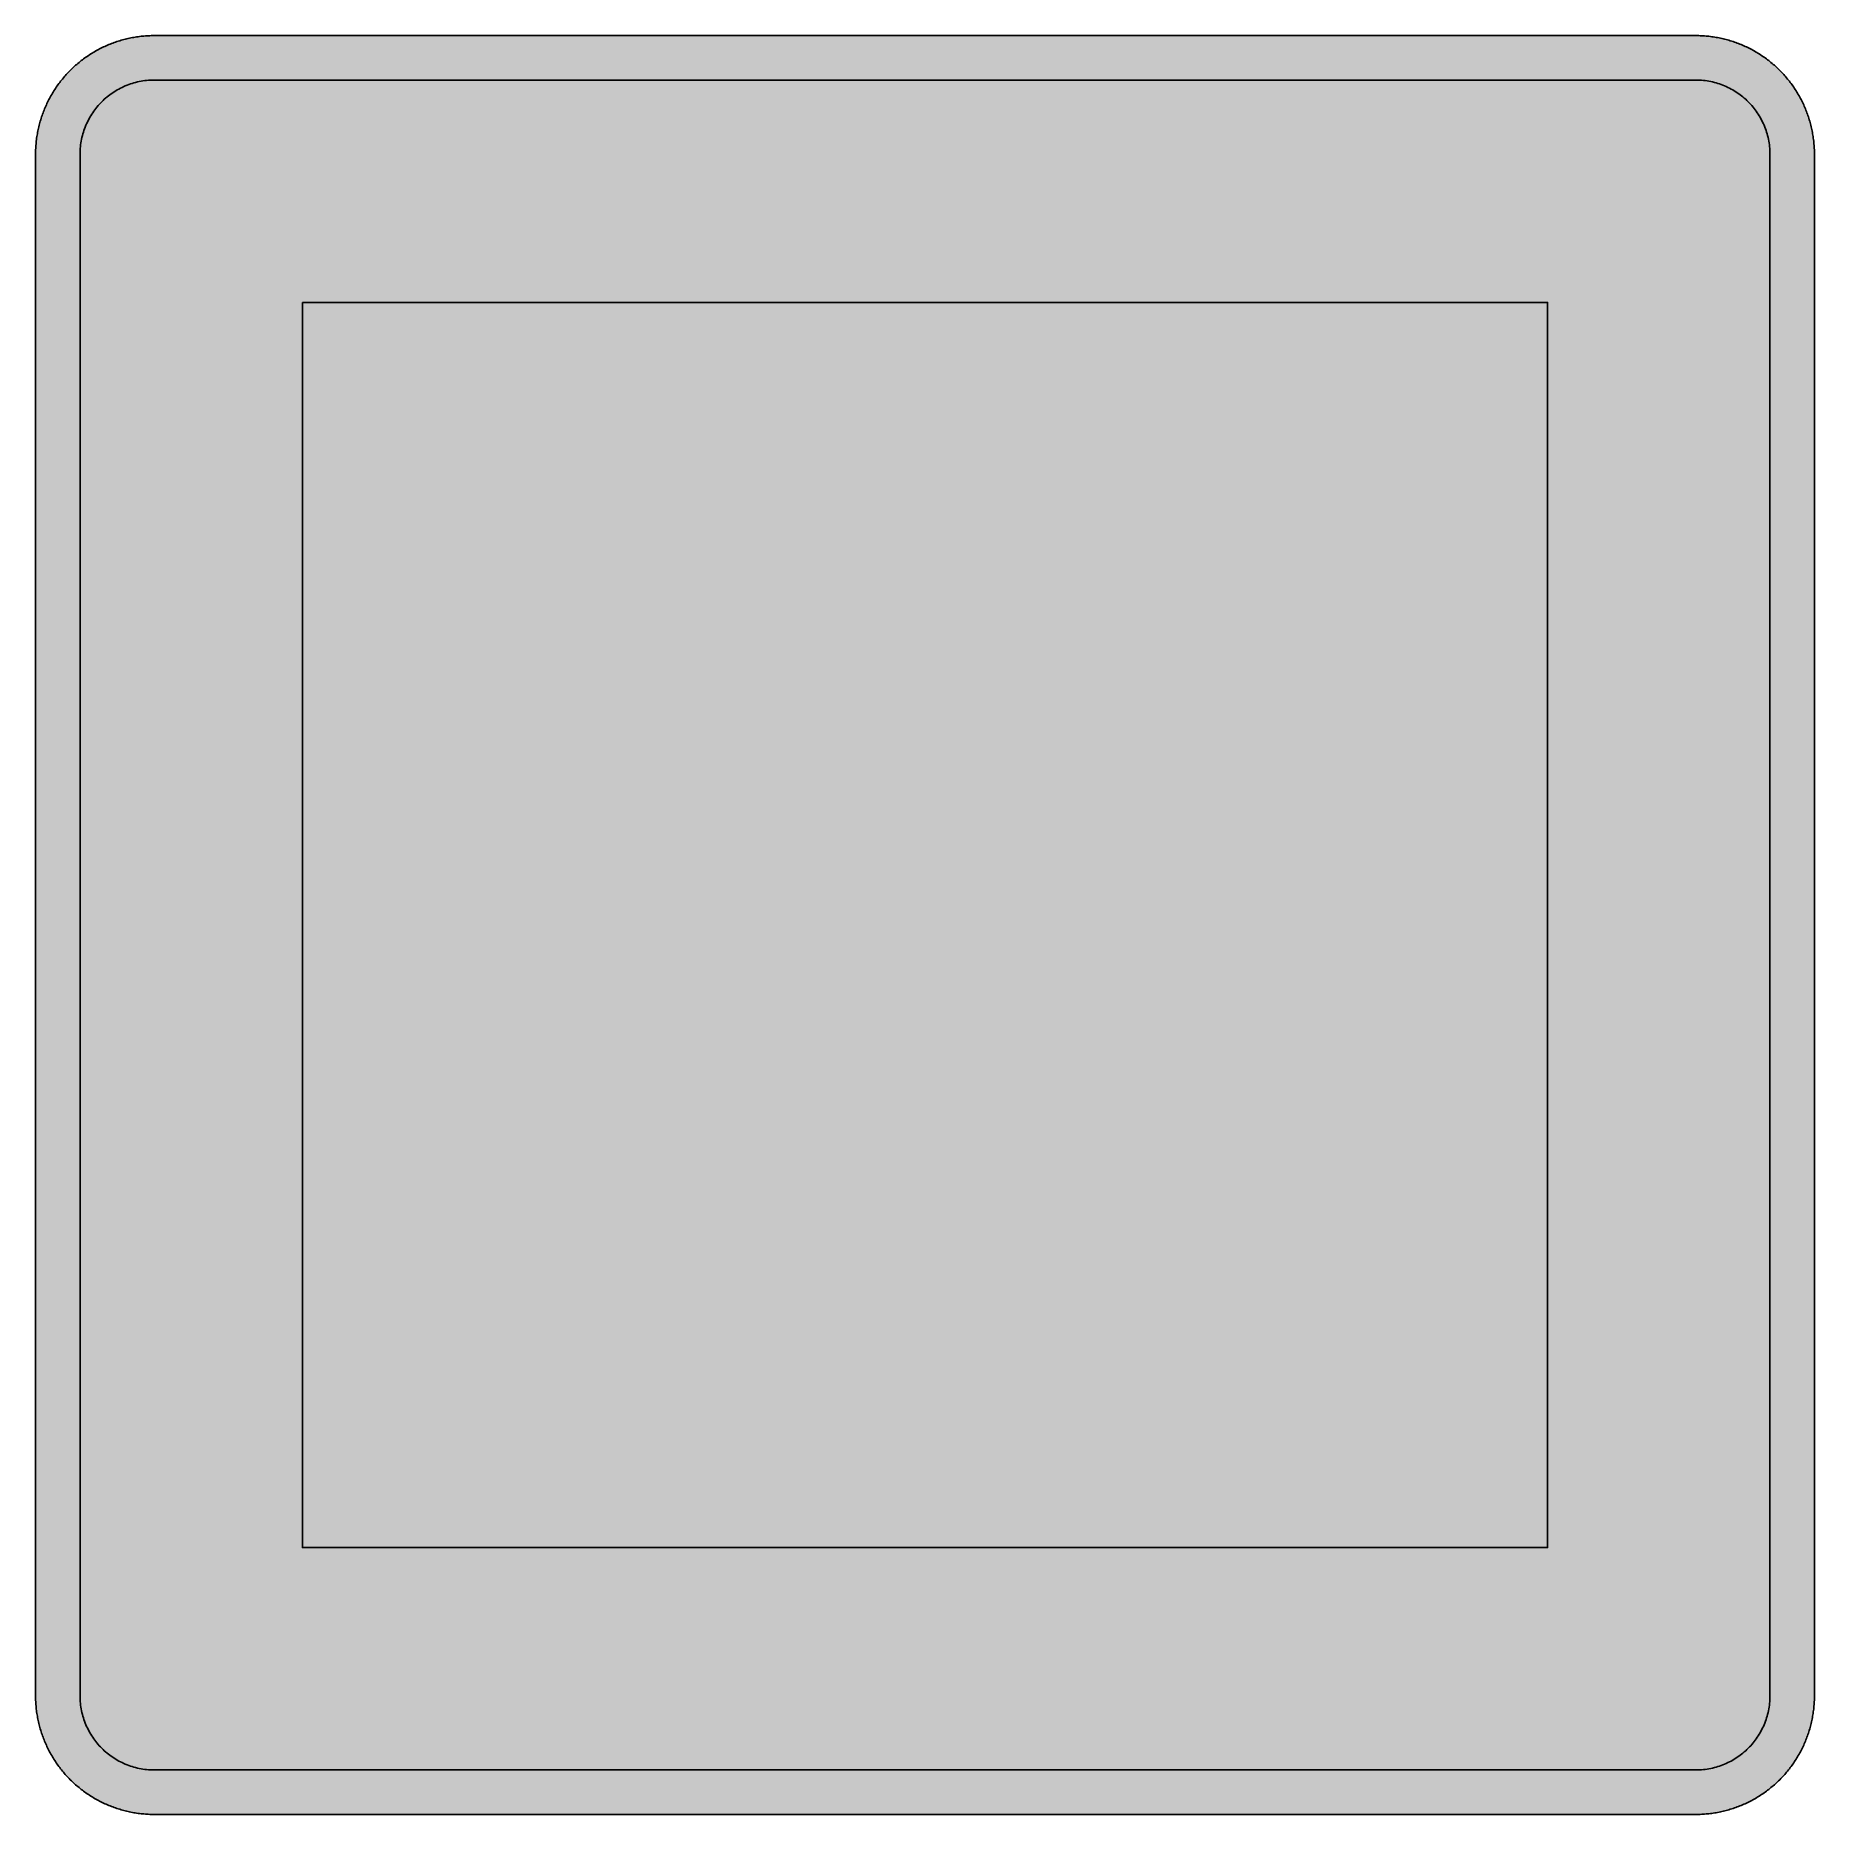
# Model space of a CAD drawing. Header units: millimetres. Extents: x 0 to 212, y 0 to 212.
import ezdxf

# ---------------------------------------------------------------- set-up
doc = ezdxf.new("R2010")
doc.units = ezdxf.units.MM

msp = doc.modelspace()

# ---------------------------------------------------------------- hatches: boundary and pattern name
for color, points in [(254, [(14.1633, 0.0536), (13.9878, 0.0533), (13.8125, 0.0559), (13.6373, 0.061), (13.462, 0.0686), (13.2893, 0.0787), (13.114, 0.0914), (12.9413, 0.1041), (12.7686, 0.1219), (12.5959, 0.1397), (12.4231, 0.16), (12.2504, 0.1829), (12.0777, 0.2057), (11.9075, 0.2337), (11.7373, 0.2616), (11.5672, 0.2921), (11.397, 0.3251), (11.2268, 0.3607), (11.0592, 0.3988), (10.8915, 0.4369), (10.7239, 0.4775), (10.5562, 0.5207), (10.3886, 0.5664), (10.2235, 0.6121), (10.0584, 0.6629), (9.8933, 0.7137), (9.7307, 0.7671), (9.5682, 0.8204), (9.4056, 0.8788), (9.2431, 0.9373), (9.083, 0.9982), (8.923, 1.0617), (8.763, 1.1252), (8.6055, 1.1938), (8.4455, 1.2624), (8.2906, 1.331), (8.1331, 1.4046), (7.9781, 1.4783), (7.8232, 1.5545), (7.6708, 1.6332), (7.5184, 1.7145), (7.366, 1.7958), (7.2161, 1.8796), (7.0663, 1.966), (6.919, 2.0523), (6.7716, 2.1438), (6.6243, 2.2352), (6.4795, 2.3266), (6.3348, 2.4232), (6.19, 2.5197), (6.0477, 2.6187), (5.908, 2.7178), (5.7683, 2.8194), (5.6286, 2.9235), (5.4915, 3.0302), (5.3543, 3.1369), (5.2197, 3.2461), (5.0851, 3.3579), (4.953, 3.4722), (4.8209, 3.5865), (4.6914, 3.7033), (4.5644, 3.8202), (4.4348, 3.9395), (4.3104, 4.0615), (4.1859, 4.1859), (4.0615, 4.3104), (3.9395, 4.4348), (3.8202, 4.5618), (3.7033, 4.6914), (3.5865, 4.8209), (3.4722, 4.953), (3.3579, 5.0851), (3.2487, 5.2197), (3.1369, 5.3543), (3.0302, 5.4915), (2.9235, 5.6286), (2.8194, 5.7683), (2.7178, 5.908), (2.6187, 6.0477), (2.5197, 6.19), (2.4232, 6.3348), (2.3266, 6.477), (2.2352, 6.6243), (2.1438, 6.7691), (2.0523, 6.9164), (1.966, 7.0663), (1.8796, 7.2161), (1.7958, 7.366), (1.7145, 7.5184), (1.6332, 7.6708), (1.5545, 7.8232), (1.4783, 7.9781), (1.4046, 8.1331), (1.331, 8.2906), (1.2598, 8.4455), (1.1913, 8.603), (1.1252, 8.763), (1.0592, 8.923), (0.9982, 9.083), (0.9373, 9.2431), (0.8763, 9.4056), (0.8204, 9.5682), (0.7645, 9.7307), (0.7112, 9.8933), (0.6604, 10.0584), (0.6121, 10.2235), (0.5639, 10.3911), (0.5207, 10.5562), (0.4775, 10.7239), (0.4343, 10.8915), (0.3962, 11.0592), (0.3607, 11.2268), (0.3251, 11.397), (0.2921, 11.5672), (0.2616, 11.7373), (0.2311, 11.9075), (0.2057, 12.0802), (0.1803, 12.2504), (0.1575, 12.4231), (0.1372, 12.5959), (0.1194, 12.7686), (0.1041, 12.9413), (0.0889, 13.1166), (0.0787, 13.2893), (0.0686, 13.4645), (0.061, 13.6373), (0.0559, 13.8125), (0.0508, 13.9878), (0.0508, 14.163), (0.0522, 197.6092), (0.0508, 197.7822), (0.0559, 197.9574), (0.061, 198.1327), (0.0686, 198.308), (0.0787, 198.4807), (0.0889, 198.6559), (0.1041, 198.8287), (0.1194, 199.0014), (0.1372, 199.1741), (0.1575, 199.3468), (0.1803, 199.5195), (0.2057, 199.6923), (0.2311, 199.8624), (0.2616, 200.0326), (0.2921, 200.2028), (0.3251, 200.373), (0.3607, 200.5432), (0.3962, 200.7108), (0.4343, 200.8784), (0.4775, 201.0461), (0.5207, 201.2137), (0.5639, 201.3814), (0.6121, 201.5465), (0.6604, 201.7116), (0.7112, 201.8767), (0.7645, 202.0392), (0.8204, 202.2018), (0.8763, 202.3643), (0.9373, 202.5269), (0.9982, 202.6869), (1.0592, 202.8469), (1.1252, 203.007), (1.1913, 203.1644), (1.2598, 203.3245), (1.331, 203.4794), (1.4046, 203.6369), (1.4783, 203.7918), (1.5545, 203.9468), (1.6332, 204.0992), (1.7145, 204.2516), (1.7958, 204.404), (1.8796, 204.5538), (1.966, 204.7037), (2.0523, 204.851), (2.1438, 204.9983), (2.2352, 205.1456), (2.3266, 205.2904), (2.4232, 205.4352), (2.5197, 205.58), (2.6187, 205.7222), (2.7178, 205.8619), (2.8194, 206.0016), (2.9235, 206.1413), (3.0302, 206.2785), (3.1369, 206.4156), (3.2487, 206.5503), (3.3579, 206.6849), (3.4722, 206.817), (3.5865, 206.949), (3.7033, 207.0786), (3.8202, 207.2056), (3.9395, 207.3351), (4.0615, 207.4596), (4.1859, 207.584), (4.3104, 207.7085), (4.4348, 207.8304), (4.5644, 207.9498), (4.6914, 208.0666), (4.8209, 208.1835), (4.953, 208.2978), (5.0851, 208.4121), (5.2197, 208.5213), (5.3543, 208.6331), (5.4915, 208.7397), (5.6286, 208.8464), (5.7683, 208.9506), (5.908, 209.0522), (6.0477, 209.1512), (6.19, 209.2503), (6.3348, 209.3468), (6.4795, 209.4433), (6.6243, 209.5348), (6.7716, 209.6262), (6.919, 209.7176), (7.0663, 209.804), (7.2161, 209.8904), (7.366, 209.9742), (7.5184, 210.0555), (7.6708, 210.1367), (7.8232, 210.2155), (7.9781, 210.2917), (8.1331, 210.3653), (8.2906, 210.439), (8.4455, 210.5101), (8.6055, 210.5787), (8.763, 210.6447), (8.923, 210.7108), (9.083, 210.7717), (9.2431, 210.8327), (9.4056, 210.8937), (9.5682, 210.9495), (9.7307, 211.0054), (9.8933, 211.0588), (10.0584, 211.1096), (10.2235, 211.1578), (10.3886, 211.2061), (10.5562, 211.2493), (10.7239, 211.2924), (10.8915, 211.3356), (11.0592, 211.3737), (11.2268, 211.4093), (11.397, 211.4448), (11.5672, 211.4779), (11.7373, 211.5083), (11.9075, 211.5388), (12.0777, 211.5642), (12.2504, 211.5896), (12.4231, 211.6125), (12.5959, 211.6328), (12.7686, 211.6506), (12.9413, 211.6658), (13.114, 211.6811), (13.2893, 211.6912), (13.462, 211.7014), (13.6373, 211.709), (13.8125, 211.7141), (13.9878, 211.7192), (14.163, 211.7192), (197.6078, 211.7203), (197.7822, 211.7192), (197.9574, 211.7141), (198.1327, 211.709), (198.3054, 211.7014), (198.4807, 211.6912), (198.6534, 211.6811), (198.8287, 211.6658), (199.0014, 211.6506), (199.1741, 211.6328), (199.3468, 211.6125), (199.5195, 211.5896), (199.6897, 211.5642), (199.8624, 211.5388), (200.0326, 211.5083), (200.2028, 211.4779), (200.373, 211.4448), (200.5432, 211.4093), (200.7108, 211.3737), (200.8784, 211.3356), (201.0461, 211.2924), (201.2137, 211.2493), (201.3788, 211.2061), (201.5465, 211.1578), (201.7116, 211.1096), (201.8767, 211.0588), (202.0392, 211.0054), (202.2018, 210.9495), (202.3643, 210.8937), (202.5269, 210.8327), (202.6869, 210.7717), (202.8469, 210.7108), (203.007, 210.6447), (203.167, 210.5787), (203.3245, 210.5101), (203.4794, 210.439), (203.6369, 210.3653), (203.7918, 210.2917), (203.9468, 210.2155), (204.0992, 210.1367), (204.2516, 210.0555), (204.404, 209.9742), (204.5538, 209.8904), (204.7037, 209.804), (204.8535, 209.7176), (205.0009, 209.6262), (205.1456, 209.5348), (205.293, 209.4433), (205.4352, 209.3468), (205.58, 209.2503), (205.7222, 209.1512), (205.8619, 209.0522), (206.0016, 208.9506), (206.1413, 208.8464), (206.2785, 208.7397), (206.4156, 208.6331), (206.5503, 208.5213), (206.6849, 208.4121), (206.817, 208.2978), (206.949, 208.1835), (207.0786, 208.0666), (207.2081, 207.9498), (207.3351, 207.8304), (207.4596, 207.7085), (207.584, 207.584), (207.7085, 207.4596), (207.8304, 207.3351), (207.9498, 207.2056), (208.0666, 207.0786), (208.1835, 206.949), (208.2978, 206.817), (208.4121, 206.6849), (208.5238, 206.5503), (208.6331, 206.4156), (208.7397, 206.2785), (208.8464, 206.1413), (208.9506, 206.0016), (209.0522, 205.8619), (209.1512, 205.7222), (209.2503, 205.58), (209.3468, 205.4352), (209.4433, 205.2904), (209.5348, 205.1456), (209.6262, 204.9983), (209.7176, 204.851), (209.804, 204.7037), (209.8904, 204.5538), (209.9742, 204.404), (210.0555, 204.2516), (210.1367, 204.0992), (210.2155, 203.9468), (210.2917, 203.7918), (210.3653, 203.6369), (210.439, 203.4794), (210.5076, 203.3245), (210.5762, 203.1644), (210.6447, 203.007), (210.7082, 202.8469), (210.7717, 202.6869), (210.8327, 202.5269), (210.8911, 202.3643), (210.9495, 202.2018), (211.0029, 202.0392), (211.0562, 201.8767), (211.107, 201.7116), (211.1578, 201.5465), (211.2035, 201.3814), (211.2493, 201.2137), (211.2924, 201.0461), (211.3331, 200.8784), (211.3712, 200.7108), (211.4093, 200.5432), (211.4448, 200.373), (211.4779, 200.2028), (211.5083, 200.0326), (211.5363, 199.8624), (211.5642, 199.6923), (211.5871, 199.5195), (211.6099, 199.3468), (211.6303, 199.1741), (211.648, 199.0014), (211.6658, 198.8287), (211.6785, 198.6559), (211.6912, 198.4807), (211.7014, 198.308), (211.709, 198.1327), (211.7141, 197.9574), (211.7166, 197.7822), (211.7166, 197.6069), (211.7189, 14.1647), (211.7166, 13.9878), (211.7141, 13.8125), (211.709, 13.6373), (211.7014, 13.4645), (211.6912, 13.2893), (211.6785, 13.1166), (211.6658, 12.9413), (211.648, 12.7686), (211.6303, 12.5959), (211.6099, 12.4231), (211.5871, 12.2504), (211.5642, 12.0802), (211.5363, 11.9075), (211.5083, 11.7373), (211.4779, 11.5672), (211.4448, 11.397), (211.4093, 11.2268), (211.3712, 11.0592), (211.3331, 10.8915), (211.2924, 10.7239), (211.2493, 10.5562), (211.2035, 10.3911), (211.1578, 10.2235), (211.107, 10.0584), (211.0562, 9.8933), (211.0029, 9.7307), (210.9495, 9.5682), (210.8911, 9.4056), (210.8327, 9.2431), (210.7717, 9.083), (210.7082, 8.923), (210.6447, 8.763), (210.5762, 8.603), (210.5076, 8.4455), (210.439, 8.2906), (210.3653, 8.1331), (210.2917, 7.9781), (210.2155, 7.8232), (210.1367, 7.6708), (210.0555, 7.5184), (209.9742, 7.366), (209.8904, 7.2161), (209.804, 7.0663), (209.7176, 6.9164), (209.6262, 6.7691), (209.5348, 6.6243), (209.4433, 6.477), (209.3468, 6.3348), (209.2503, 6.19), (209.1512, 6.0477), (209.0522, 5.908), (208.9506, 5.7683), (208.8464, 5.6286), (208.7397, 5.4915), (208.6331, 5.3543), (208.5238, 5.2197), (208.4121, 5.0851), (208.2978, 4.953), (208.1835, 4.8209), (208.0666, 4.6914), (207.9498, 4.5618), (207.8304, 4.4348), (207.7085, 4.3104), (207.584, 4.1859), (207.4596, 4.0615), (207.3351, 3.9395), (207.2081, 3.8202), (207.0786, 3.7033), (206.949, 3.5865), (206.817, 3.4722), (206.6849, 3.3579), (206.5503, 3.2461), (206.4156, 3.1369), (206.2785, 3.0302), (206.1413, 2.9235), (206.0016, 2.8194), (205.8619, 2.7178), (205.7222, 2.6187), (205.58, 2.5197), (205.4352, 2.4232), (205.293, 2.3266), (205.1456, 2.2352), (205.0009, 2.1438), (204.8535, 2.0523), (204.7037, 1.966), (204.5538, 1.8796), (204.404, 1.7958), (204.2516, 1.7145), (204.0992, 1.6332), (203.9468, 1.5545), (203.7918, 1.4783), (203.6369, 1.4046), (203.4794, 1.331), (203.3245, 1.2624), (203.167, 1.1938), (203.007, 1.1252), (202.8469, 1.0617), (202.6869, 0.9982), (202.5269, 0.9373), (202.3643, 0.8788), (202.2018, 0.8204), (202.0392, 0.7671), (201.8767, 0.7137), (201.7116, 0.6629), (201.5465, 0.6121), (201.3788, 0.5664), (201.2137, 0.5207), (201.0461, 0.4775), (200.8784, 0.4369), (200.7108, 0.3988), (200.5432, 0.3607), (200.373, 0.3251), (200.2028, 0.2921), (200.0326, 0.2616), (199.8624, 0.2337), (199.6897, 0.2057), (199.5195, 0.1829), (199.3468, 0.16), (199.1741, 0.1397), (199.0014, 0.1219), (198.8287, 0.1041), (198.6534, 0.0914), (198.4807, 0.0787), (198.3054, 0.0686), (198.1327, 0.061), (197.9574, 0.0559), (197.7822, 0.0533), (197.6069, 0.0533)]), (144, [(14.1633, 5.3453), (13.9344, 5.3467), (13.7084, 5.3543), (13.4849, 5.3696), (13.2613, 5.3899), (13.0378, 5.4153), (12.8194, 5.4458), (12.6009, 5.4813), (12.385, 5.522), (12.1717, 5.5702), (11.9583, 5.621), (11.7475, 5.6794), (11.5392, 5.7404), (11.3335, 5.8064), (11.1303, 5.8801), (10.9296, 5.9563), (10.729, 6.0376), (10.5334, 6.1239), (10.3378, 6.2128), (10.1473, 6.3094), (9.9593, 6.4084), (9.7714, 6.5126), (9.5885, 6.6218), (9.4082, 6.7335), (9.2304, 6.8504), (9.0576, 6.9698), (8.8849, 7.0968), (8.7173, 7.2238), (8.5522, 7.3584), (8.3896, 7.4955), (8.2321, 7.6352), (8.0772, 7.78), (7.9273, 7.9273), (7.7775, 8.0772), (7.6352, 8.2321), (7.493, 8.3922), (7.3558, 8.5522), (7.2238, 8.7173), (7.0942, 8.8875), (6.9698, 9.0576), (6.8504, 9.2329), (6.7335, 9.4107), (6.6192, 9.591), (6.5126, 9.7739), (6.4084, 9.9593), (6.3068, 10.1473), (6.2128, 10.3403), (6.1214, 10.5334), (6.035, 10.7315), (5.9538, 10.9296), (5.8776, 11.1303), (5.8064, 11.3335), (5.7404, 11.5418), (5.6769, 11.75), (5.621, 11.9583), (5.5677, 12.1717), (5.522, 12.385), (5.4813, 12.6009), (5.4432, 12.8194), (5.4127, 13.0404), (5.3873, 13.2613), (5.3696, 13.4849), (5.3543, 13.7084), (5.3467, 13.937), (5.3416, 14.163), (5.3439, 197.6092), (5.3467, 197.8355), (5.3543, 198.0616), (5.3696, 198.2851), (5.3873, 198.5086), (5.4127, 198.7321), (5.4432, 198.9506), (5.4813, 199.169), (5.522, 199.3849), (5.5677, 199.5983), (5.621, 199.8116), (5.6769, 200.0225), (5.7404, 200.2307), (5.8064, 200.4365), (5.8776, 200.6397), (5.9538, 200.8403), (6.035, 201.041), (6.1214, 201.2366), (6.2128, 201.4322), (6.3068, 201.6227), (6.4084, 201.8106), (6.5126, 201.9986), (6.6192, 202.1815), (6.7335, 202.3618), (6.8504, 202.5396), (6.9698, 202.7123), (7.0942, 202.885), (7.2238, 203.0527), (7.3558, 203.2178), (7.493, 203.3803), (7.6352, 203.5378), (7.7775, 203.6928), (7.9273, 203.8426), (8.0772, 203.9925), (8.2321, 204.1347), (8.3896, 204.277), (8.5522, 204.4141), (8.7173, 204.5462), (8.8849, 204.6757), (9.0576, 204.8002), (9.2304, 204.9196), (9.4082, 205.0364), (9.5885, 205.1507), (9.7714, 205.2574), (9.9593, 205.3615), (10.1473, 205.4631), (10.3378, 205.5571), (10.5334, 205.6486), (10.729, 205.7349), (10.9296, 205.8162), (11.1303, 205.8924), (11.3335, 205.9635), (11.5392, 206.0296), (11.7475, 206.0931), (11.9583, 206.1489), (12.1717, 206.2023), (12.385, 206.248), (12.6009, 206.2886), (12.8194, 206.3267), (13.0378, 206.3572), (13.2613, 206.3826), (13.4849, 206.4004), (13.7084, 206.4156), (13.9344, 206.4233), (14.163, 206.4283), (197.6078, 206.4286), (197.833, 206.4233), (198.0616, 206.4156), (198.2851, 206.4004), (198.5086, 206.3826), (198.7296, 206.3572), (198.9506, 206.3267), (199.169, 206.2886), (199.3849, 206.248), (199.5983, 206.2023), (199.8116, 206.1489), (200.0199, 206.0931), (200.2282, 206.0296), (200.4365, 205.9635), (200.6397, 205.8924), (200.8403, 205.8162), (201.0385, 205.7349), (201.2366, 205.6486), (201.4296, 205.5571), (201.6227, 205.4631), (201.8106, 205.3615), (201.996, 205.2574), (202.1789, 205.1507), (202.3593, 205.0364), (202.5371, 204.9196), (202.7123, 204.8002), (202.8825, 204.6757), (203.0527, 204.5462), (203.2178, 204.4141), (203.3778, 204.277), (203.5378, 204.1347), (203.6928, 203.9925), (203.8426, 203.8426), (203.9899, 203.6928), (204.1347, 203.5378), (204.2744, 203.3803), (204.4116, 203.2178), (204.5462, 203.0527), (204.6732, 202.885), (204.8002, 202.7123), (204.9196, 202.5396), (205.0364, 202.3618), (205.1482, 202.1815), (205.2574, 201.9986), (205.3615, 201.8106), (205.4606, 201.6227), (205.5571, 201.4322), (205.646, 201.2366), (205.7324, 201.041), (205.8137, 200.8403), (205.8899, 200.6397), (205.9635, 200.4365), (206.0296, 200.2307), (206.0905, 200.0225), (206.1489, 199.8116), (206.1997, 199.5983), (206.248, 199.3849), (206.2886, 199.169), (206.3242, 198.9506), (206.3547, 198.7321), (206.3801, 198.5086), (206.4004, 198.2851), (206.4156, 198.0616), (206.4233, 197.8355), (206.4258, 197.6069), (206.4272, 14.1647), (206.4233, 13.937), (206.4156, 13.7084), (206.4004, 13.4849), (206.3801, 13.2613), (206.3547, 13.0404), (206.3242, 12.8194), (206.2886, 12.6009), (206.248, 12.385), (206.1997, 12.1717), (206.1489, 11.9583), (206.0905, 11.75), (206.0296, 11.5418), (205.9635, 11.3335), (205.8899, 11.1303), (205.8137, 10.9296), (205.7324, 10.7315), (205.646, 10.5334), (205.5571, 10.3403), (205.4606, 10.1473), (205.3615, 9.9593), (205.2574, 9.7739), (205.1482, 9.591), (205.0364, 9.4107), (204.9196, 9.2329), (204.8002, 9.0576), (204.6732, 8.8875), (204.5462, 8.7173), (204.4116, 8.5522), (204.2744, 8.3922), (204.1347, 8.2321), (203.9899, 8.0772), (203.8426, 7.9273), (203.6928, 7.78), (203.5378, 7.6352), (203.3778, 7.4955), (203.2178, 7.3584), (203.0527, 7.2238), (202.8825, 7.0968), (202.7123, 6.9698), (202.5371, 6.8504), (202.3593, 6.7335), (202.1789, 6.6218), (201.996, 6.5126), (201.8106, 6.4084), (201.6227, 6.3094), (201.4296, 6.2128), (201.2366, 6.1239), (201.0385, 6.0376), (200.8403, 5.9563), (200.6397, 5.8801), (200.4365, 5.8064), (200.2282, 5.7404), (200.0199, 5.6794), (199.8116, 5.621), (199.5983, 5.5702), (199.3849, 5.522), (199.169, 5.4813), (198.9506, 5.4458), (198.7296, 5.4153), (198.5086, 5.3899), (198.2851, 5.3696), (198.0616, 5.3543), (197.833, 5.3467), (197.6069, 5.3442)]), (254, [(31.8022, 179.9703), (179.9689, 179.9703), (179.9689, 31.8036), (31.8022, 31.8036)])]:
    msp.add_hatch(color=color).paths.add_polyline_path(points)
h = msp.add_hatch(color=59)
h.paths.add_polyline_path([(92.6564, 42.3869), (153.5105, 42.3869), (153.5105, 150.8661), (153.5074, 151.069), (153.4998, 151.2722), (153.4871, 151.4754), (153.4693, 151.6761), (153.4465, 151.8768), (153.4185, 152.0723), (153.3855, 152.2705), (153.3474, 152.4635), (153.3068, 152.6565), (153.2585, 152.8496), (153.2077, 153.0375), (153.1518, 153.2255), (153.0934, 153.4109), (153.0274, 153.5938), (152.9588, 153.7741), (152.8851, 153.9545), (152.8089, 154.1323), (152.7277, 154.305), (152.6413, 154.4777), (152.5524, 154.6479), (152.4584, 154.8155), (152.3594, 154.9806), (152.2603, 155.1432), (152.1536, 155.3032), (152.0444, 155.4607), (151.9326, 155.6131), (151.8158, 155.7655), (151.6964, 155.9128), (151.5745, 156.0601), (151.4475, 156.2024), (151.318, 156.3421), (151.1859, 156.4767), (151.0487, 156.6113), (150.909, 156.7409), (150.7668, 156.8679), (150.622, 156.9898), (150.4721, 157.1092), (150.3223, 157.226), (150.1673, 157.3378), (150.0099, 157.447), (149.8498, 157.5511), (149.6873, 157.6527), (149.5222, 157.7518), (149.3571, 157.8432), (149.1869, 157.9347), (149.0142, 158.0185), (148.8389, 158.1023), (148.6611, 158.1785), (148.4833, 158.2522), (148.3004, 158.3207), (148.1176, 158.3842), (147.9321, 158.4452), (147.7442, 158.5011), (147.5562, 158.5519), (147.3657, 158.6001), (147.1727, 158.6408), (146.9771, 158.6789), (146.7815, 158.7119), (146.5834, 158.7373), (146.3827, 158.7602), (146.1821, 158.7779), (145.9814, 158.7932), (145.7757, 158.8008), (145.5725, 158.8033), (100.5939, 158.8036), (100.3884, 158.8008), (100.1852, 158.7932), (99.982, 158.7779), (99.7814, 158.7602), (99.5807, 158.7373), (99.3851, 158.7119), (99.187, 158.6789), (98.994, 158.6408), (98.8009, 158.6001), (98.6079, 158.5519), (98.4199, 158.5011), (98.232, 158.4452), (98.0465, 158.3842), (97.8637, 158.3207), (97.6833, 158.2522), (97.503, 158.1785), (97.3252, 158.1023), (97.1525, 158.0185), (96.9797, 157.9347), (96.8096, 157.8432), (96.6419, 157.7518), (96.4768, 157.6527), (96.3143, 157.5511), (96.1542, 157.447), (95.9968, 157.3378), (95.8444, 157.226), (95.692, 157.1092), (95.5446, 156.9898), (95.3973, 156.8679), (95.2551, 156.7409), (95.1154, 156.6113), (94.9808, 156.4767), (94.8461, 156.3421), (94.7166, 156.2024), (94.5896, 156.0601), (94.4677, 155.9128), (94.3483, 155.7655), (94.2315, 155.6131), (94.1197, 155.4607), (94.0105, 155.3032), (93.9063, 155.1432), (93.8047, 154.9806), (93.7057, 154.8155), (93.6142, 154.6479), (93.5228, 154.4777), (93.439, 154.305), (93.3552, 154.1323), (93.279, 153.9545), (93.2053, 153.7741), (93.1367, 153.5938), (93.0732, 153.4109), (93.0123, 153.2255), (92.9564, 153.0375), (92.9056, 152.8496), (92.8573, 152.6565), (92.8167, 152.4635), (92.7786, 152.2705), (92.7456, 152.0723), (92.7202, 151.8768), (92.6973, 151.6761), (92.6795, 151.4754), (92.6643, 151.2722), (92.6567, 151.069), (92.6541, 150.8658), (92.6564, 112.5015), (74.1355, 112.5015), (74.1355, 130.1182), (74.2671, 130.1521), (74.3991, 130.1877), (74.5312, 130.2258), (74.6633, 130.2639), (74.7928, 130.3045), (74.9249, 130.3477), (75.0545, 130.3909), (75.184, 130.4341), (75.311, 130.4798), (75.4405, 130.5281), (75.5675, 130.5763), (75.6945, 130.6246), (75.8215, 130.6754), (75.9485, 130.7287), (76.073, 130.7821), (76.1975, 130.8354), (76.3219, 130.8913), (76.4438, 130.9497), (76.5683, 131.0081), (76.6902, 131.0665), (76.8121, 131.1275), (76.9315, 131.1885), (77.0534, 131.252), (77.1728, 131.318), (77.2897, 131.384), (77.409, 131.4501), (77.5259, 131.5187), (77.6427, 131.5872), (77.7596, 131.6584), (77.8739, 131.7295), (77.9882, 131.8031), (78.1025, 131.8768), (78.2142, 131.9505), (78.326, 132.0292), (78.4377, 132.1054), (78.5495, 132.1841), (78.6587, 132.2629), (78.7679, 132.3442), (78.8772, 132.428), (78.9838, 132.5093), (79.0905, 132.5931), (79.1947, 132.6794), (79.3013, 132.7658), (79.4029, 132.8547), (79.5071, 132.9411), (79.6087, 133.0325), (79.7103, 133.1239), (79.8119, 133.2154), (79.9109, 133.3068), (80.01, 133.4008), (80.1065, 133.4973), (80.203, 133.5938), (80.2996, 133.6904), (80.3935, 133.7869), (80.4875, 133.8885), (80.579, 133.9875), (80.6729, 134.0891), (80.7618, 134.1907), (80.8533, 134.2949), (80.9422, 134.399), (81.0285, 134.5032), (81.1149, 134.6098), (81.2013, 134.7165), (81.2876, 134.8257), (81.3689, 134.935), (81.4527, 135.0442), (81.534, 135.1559), (81.6127, 135.2677), (81.6915, 135.3795), (81.7702, 135.4912), (81.8464, 135.6055), (81.9201, 135.7198), (81.9937, 135.8341), (82.0674, 135.9484), (82.1385, 136.0653), (82.2096, 136.1821), (82.2782, 136.3015), (82.3443, 136.4183), (82.4128, 136.5377), (82.4763, 136.6571), (82.5398, 136.7765), (82.6033, 136.8984), (82.6643, 137.0178), (82.7253, 137.1397), (82.7837, 137.2641), (82.8396, 137.3861), (82.898, 137.5105), (82.9513, 137.635), (83.0047, 137.7594), (83.058, 137.8839), (83.1088, 138.0109), (83.1596, 138.1354), (83.2079, 138.2624), (83.2536, 138.3894), (83.2993, 138.5164), (83.345, 138.6459), (83.3882, 138.7729), (83.4288, 138.9024), (83.4695, 139.032), (83.5101, 139.1615), (83.5482, 139.2936), (83.5838, 139.4231), (83.6193, 139.5552), (83.6524, 139.6848), (83.6854, 139.8168), (83.7159, 139.9489), (83.7463, 140.081), (83.7743, 140.2156), (83.8022, 140.3477), (83.8276, 140.4823), (83.853, 140.6144), (83.8759, 140.749), (83.8987, 140.8836), (83.9191, 141.0183), (83.9368, 141.1529), (83.9546, 141.29), (83.9699, 141.4247), (83.9851, 141.5593), (83.9978, 141.6964), (84.0105, 141.8311), (84.0207, 141.9682), (84.0308, 142.1054), (84.0384, 142.2425), (84.0435, 142.3772), (84.0486, 142.5143), (84.0537, 142.6515), (84.0562, 142.7886), (84.0562, 142.9283), (84.0574, 154.1734), (80.0887, 154.1734), (80.0887, 166.7411), (80.0862, 166.8069), (80.0837, 166.8755), (80.0786, 166.944), (80.0735, 167.0101), (80.0659, 167.0761), (80.0557, 167.1422), (80.0456, 167.2082), (80.0329, 167.2717), (80.0202, 167.3377), (80.0049, 167.4012), (79.9871, 167.4647), (79.9694, 167.5257), (79.949, 167.5892), (79.9262, 167.6502), (79.9033, 167.7086), (79.8805, 167.7695), (79.8551, 167.828), (79.8271, 167.8864), (79.7992, 167.9448), (79.7687, 168.0007), (79.7382, 168.0566), (79.7052, 168.1124), (79.6696, 168.1658), (79.6366, 168.2191), (79.5985, 168.2699), (79.563, 168.3233), (79.5223, 168.3741), (79.4842, 168.4223), (79.4436, 168.4706), (79.4004, 168.5188), (79.3572, 168.5646), (79.314, 168.6103), (79.2683, 168.656), (79.2201, 168.6992), (79.1743, 168.7398), (79.1261, 168.7805), (79.0753, 168.8211), (79.0245, 168.8592), (78.9737, 168.8973), (78.9203, 168.9329), (78.867, 168.9684), (78.8137, 169.0014), (78.7578, 169.0345), (78.7044, 169.0649), (78.646, 169.0954), (78.5901, 169.1259), (78.5317, 169.1513), (78.4708, 169.1767), (78.4123, 169.2021), (78.3514, 169.225), (78.2904, 169.2478), (78.2295, 169.2656), (78.166, 169.2859), (78.1025, 169.3012), (78.039, 169.3189), (77.9755, 169.3316), (77.9094, 169.3443), (77.8459, 169.3545), (77.7799, 169.3647), (77.7113, 169.3723), (77.6453, 169.3774), (77.5767, 169.3824), (77.5106, 169.385), (77.4421, 169.385), (77.3735, 169.385), (77.3049, 169.3824), (77.2389, 169.3774), (77.1703, 169.3723), (77.1042, 169.3647), (77.0382, 169.3545), (76.9722, 169.3443), (76.9087, 169.3316), (76.8452, 169.3189), (76.7817, 169.3012), (76.7182, 169.2859), (76.6547, 169.2656), (76.5937, 169.2478), (76.5327, 169.225), (76.4718, 169.2021), (76.4108, 169.1767), (76.3524, 169.1513), (76.294, 169.1259), (76.2381, 169.0954), (76.1797, 169.0649), (76.1238, 169.0345), (76.0705, 169.0014), (76.0146, 168.9684), (75.9638, 168.9329), (75.9104, 168.8973), (75.8596, 168.8592), (75.8088, 168.8211), (75.758, 168.7805), (75.7098, 168.7398), (75.6641, 168.6992), (75.6158, 168.656), (75.5701, 168.6103), (75.5269, 168.5646), (75.4837, 168.5188), (75.4405, 168.4706), (75.3999, 168.4223), (75.3593, 168.3741), (75.3212, 168.3233), (75.2831, 168.2699), (75.2475, 168.2191), (75.2119, 168.1658), (75.1789, 168.1124), (75.1459, 168.0566), (75.1154, 168.0007), (75.0849, 167.9448), (75.057, 167.8864), (75.0291, 167.828), (75.0037, 167.7695), (74.9783, 167.7086), (74.9554, 167.6502), (74.9351, 167.5892), (74.9148, 167.5257), (74.897, 167.4647), (74.8792, 167.4012), (74.864, 167.3377), (74.8487, 167.2717), (74.836, 167.2082), (74.8259, 167.1422), (74.8182, 167.0761), (74.8106, 167.0101), (74.803, 166.944), (74.7979, 166.8755), (74.7954, 166.8069), (74.7954, 166.7408), (74.797, 154.1734), (66.8595, 154.1734), (66.8595, 166.7411), (66.8579, 166.8069), (66.8553, 166.8755), (66.8503, 166.944), (66.8452, 167.0101), (66.8376, 167.0761), (66.8274, 167.1422), (66.8172, 167.2082), (66.8045, 167.2717), (66.7893, 167.3377), (66.7741, 167.4012), (66.7588, 167.4647), (66.7385, 167.5257), (66.7182, 167.5892), (66.6979, 167.6502), (66.675, 167.7086), (66.6496, 167.7695), (66.6242, 167.828), (66.5963, 167.8864), (66.5683, 167.9448), (66.5378, 168.0007), (66.5074, 168.0566), (66.4743, 168.1124), (66.4413, 168.1658), (66.4058, 168.2191), (66.3702, 168.2699), (66.3321, 168.3233), (66.294, 168.3741), (66.2534, 168.4223), (66.2127, 168.4706), (66.1721, 168.5188), (66.1289, 168.5646), (66.0832, 168.6103), (66.0375, 168.656), (65.9917, 168.6992), (65.9435, 168.7398), (65.8952, 168.7805), (65.847, 168.8211), (65.7962, 168.8592), (65.7454, 168.8973), (65.692, 168.9329), (65.6387, 168.9684), (65.5853, 169.0014), (65.5295, 169.0345), (65.4736, 169.0649), (65.4177, 169.0954), (65.3593, 169.1259), (65.3009, 169.1513), (65.2424, 169.1767), (65.184, 169.2021), (65.1231, 169.225), (65.0621, 169.2478), (64.9986, 169.2656), (64.9376, 169.2859), (64.8741, 169.3012), (64.8106, 169.3189), (64.7471, 169.3316), (64.6811, 169.3443), (64.6151, 169.3545), (64.549, 169.3647), (64.483, 169.3723), (64.4169, 169.3774), (64.3484, 169.3824), (64.2798, 169.385), (64.2112, 169.385), (64.1452, 169.385), (64.0766, 169.3824), (64.008, 169.3774), (63.942, 169.3723), (63.8759, 169.3647), (63.8099, 169.3545), (63.7438, 169.3443), (63.6803, 169.3316), (63.6143, 169.3189), (63.5508, 169.3012), (63.4873, 169.2859), (63.4263, 169.2656), (63.3628, 169.2478), (63.3019, 169.225), (63.2435, 169.2021), (63.1825, 169.1767), (63.1241, 169.1513), (63.0657, 169.1259), (63.0072, 169.0954), (62.9514, 169.0649), (62.8955, 169.0345), (62.8396, 169.0014), (62.7863, 168.9684), (62.7329, 168.9329), (62.6821, 168.8973), (62.6288, 168.8592), (62.578, 168.8211), (62.5297, 168.7805), (62.4815, 168.7398), (62.4332, 168.6992), (62.3875, 168.656), (62.3418, 168.6103), (62.2986, 168.5646), (62.2554, 168.5188), (62.2122, 168.4706), (62.1716, 168.4223), (62.1309, 168.3741), (62.0928, 168.3233), (62.0547, 168.2699), (62.0192, 168.2191), (61.9836, 168.1658), (61.9506, 168.1124), (61.9176, 168.0566), (61.8871, 168.0007), (61.8566, 167.9448), (61.8287, 167.8864), (61.8007, 167.828), (61.7753, 167.7695), (61.7499, 167.7086), (61.7271, 167.6502), (61.7068, 167.5892), (61.6864, 167.5257), (61.6661, 167.4647), (61.6509, 167.4012), (61.6331, 167.3377), (61.6204, 167.2717), (61.6077, 167.2082), (61.5975, 167.1422), (61.5874, 167.0761), (61.5798, 167.0101), (61.5747, 166.944), (61.5696, 166.8755), (61.5671, 166.8069), (61.5671, 166.7408), (61.5678, 154.1734), (57.5991, 154.1734), (57.5991, 142.9286), (57.5996, 142.7886), (57.5996, 142.6515), (57.6047, 142.5143), (57.6097, 142.3772), (57.6148, 142.2425), (57.6224, 142.1054), (57.6326, 141.9682), (57.6428, 141.8311), (57.6555, 141.6964), (57.6682, 141.5593), (57.6834, 141.4247), (57.6986, 141.29), (57.7164, 141.1529), (57.7367, 141.0183), (57.7571, 140.8836), (57.7774, 140.749), (57.8002, 140.6144), (57.8256, 140.4823), (57.851, 140.3477), (57.879, 140.2156), (57.9069, 140.081), (57.9374, 139.9489), (57.9679, 139.8168), (58.0009, 139.6848), (58.0365, 139.5552), (58.0695, 139.4231), (58.1076, 139.2936), (58.1457, 139.1615), (58.1838, 139.032), (58.2244, 138.9024), (58.2676, 138.7729), (58.3108, 138.6459), (58.354, 138.5164), (58.3997, 138.3894), (58.4479, 138.2624), (58.4962, 138.1354), (58.547, 138.0109), (58.5978, 137.8839), (58.6486, 137.7594), (58.7045, 137.635), (58.7578, 137.5105), (58.8137, 137.3861), (58.8721, 137.2641), (58.9305, 137.1397), (58.9915, 137.0178), (59.0525, 136.8984), (59.116, 136.7765), (59.1795, 136.6571), (59.243, 136.5377), (59.309, 136.4183), (59.3776, 136.3015), (59.4462, 136.1821), (59.5173, 136.0653), (59.5884, 135.9484), (59.6595, 135.8341), (59.7357, 135.7198), (59.8094, 135.6055), (59.8856, 135.4912), (59.9643, 135.3795), (60.0431, 135.2677), (60.1218, 135.1559), (60.2031, 135.0442), (60.2869, 134.935), (60.3682, 134.8257), (60.4545, 134.7165), (60.5409, 134.6098), (60.6273, 134.5032), (60.7136, 134.399), (60.8025, 134.2949), (60.894, 134.1907), (60.9829, 134.0891), (61.0768, 133.9875), (61.1683, 133.8885), (61.2623, 133.7869), (61.3562, 133.6904), (61.4528, 133.5938), (61.5493, 133.4973), (61.6458, 133.4008), (61.7449, 133.3068), (61.8439, 133.2154), (61.9455, 133.1239), (62.0471, 133.0325), (62.1487, 132.9411), (62.2529, 132.8547), (62.3545, 132.7658), (62.4611, 132.6794), (62.5653, 132.5931), (62.672, 132.5093), (62.7786, 132.428), (62.8879, 132.3442), (62.9971, 132.2629), (63.1063, 132.1841), (63.2181, 132.1054), (63.3273, 132.0292), (63.4416, 131.9505), (63.5533, 131.8768), (63.6676, 131.8031), (63.7819, 131.7295), (63.8962, 131.6584), (64.0131, 131.5872), (64.1299, 131.5187), (64.2468, 131.4501), (64.3636, 131.384), (64.483, 131.318), (64.6024, 131.252), (64.7217, 131.1885), (64.8437, 131.1275), (64.9656, 131.0665), (65.0875, 131.0081), (65.2094, 130.9497), (65.3339, 130.8913), (65.4583, 130.8354), (65.5828, 130.7821), (65.7073, 130.7287), (65.8343, 130.6754), (65.9587, 130.6246), (66.0857, 130.5763), (66.2153, 130.5281), (66.3423, 130.4798), (66.4718, 130.4341), (66.6013, 130.3909), (66.7309, 130.3477), (66.8604, 130.3045), (66.9925, 130.2639), (67.122, 130.2258), (67.2541, 130.1877), (67.3862, 130.1521), (67.5208, 130.1166), (67.521, 112.5015), (67.2719, 112.4991), (67.0281, 112.4941), (66.7817, 112.4864), (66.5353, 112.4763), (66.2915, 112.461), (66.0451, 112.4458), (65.8012, 112.4255), (65.5574, 112.4026), (65.3161, 112.3772), (65.0723, 112.3493), (64.831, 112.3163), (64.5897, 112.2832), (64.3484, 112.2451), (64.1096, 112.2045), (63.8683, 112.1613), (63.6295, 112.1156), (63.3933, 112.0673), (63.1546, 112.014), (62.9183, 111.9581), (62.6821, 111.9022), (62.4484, 111.8413), (62.2148, 111.7778), (61.9811, 111.7117), (61.7499, 111.6432), (61.5188, 111.5695), (61.2877, 111.4958), (61.0591, 111.4171), (60.8305, 111.3384), (60.6019, 111.2545), (60.3758, 111.1682), (60.1497, 111.0793), (59.9262, 110.9904), (59.7027, 110.8964), (59.4817, 110.7973), (59.2607, 110.6983), (59.0423, 110.5967), (58.8239, 110.4925), (58.6054, 110.3859), (58.3895, 110.2741), (58.1762, 110.1623), (57.9628, 110.0455), (57.752, 109.9287), (57.5412, 109.8067), (57.3329, 109.6848), (57.1246, 109.5578), (56.9189, 109.4308), (56.7131, 109.2987), (56.5125, 109.1667), (56.3093, 109.0295), (56.1086, 108.8898), (55.9105, 108.7501), (55.7149, 108.6053), (55.5193, 108.4605), (55.3263, 108.3107), (55.1332, 108.1583), (54.9453, 108.0059), (54.7573, 107.8484), (54.5694, 107.6909), (54.3839, 107.5284), (54.2011, 107.3658), (54.0207, 107.2007), (53.8404, 107.0305), (53.6651, 106.8603), (53.4899, 106.6876), (53.3146, 106.5124), (53.1444, 106.3346), (52.9768, 106.1568), (52.8091, 105.9739), (52.6466, 105.791), (52.4866, 105.6056), (52.3265, 105.4202), (52.1716, 105.2322), (52.0167, 105.0417), (51.8668, 104.8512), (51.7169, 104.6556), (51.5696, 104.4626), (51.4274, 104.2645), (51.2851, 104.0663), (51.148, 103.8657), (51.0108, 103.665), (50.8762, 103.4618), (50.7467, 103.2586), (50.6171, 103.0503), (50.4927, 102.8446), (50.3682, 102.6338), (50.2488, 102.4255), (50.1294, 102.2121), (50.0151, 101.9988), (49.9008, 101.7854), (49.7916, 101.5695), (49.6849, 101.3536), (49.5783, 101.1352), (49.4767, 100.9142), (49.3776, 100.6958), (49.2811, 100.4722), (49.1871, 100.2487), (49.0957, 100.0252), (49.0068, 99.7991), (48.9204, 99.5731), (48.8391, 99.347), (48.7578, 99.1184), (48.6816, 98.8898), (48.6054, 98.6587), (48.5343, 98.4275), (48.4657, 98.1939), (48.3997, 97.9627), (48.3362, 97.729), (48.2752, 97.4928), (48.2168, 97.2566), (48.1609, 97.0204), (48.1101, 96.7842), (48.0619, 96.5454), (48.0136, 96.3066), (47.9704, 96.0679), (47.9298, 95.8266), (47.8942, 95.5878), (47.8587, 95.3465), (47.8282, 95.1027), (47.7977, 94.8614), (47.7723, 94.6175), (47.7495, 94.3737), (47.7317, 94.1299), (47.7139, 93.886), (47.7012, 93.6396), (47.6885, 93.3958), (47.6809, 93.1494), (47.6783, 92.903), (47.6758, 92.6567), (47.6772, 55.6161), (47.6758, 55.4507), (47.6809, 55.2856), (47.686, 55.1231), (47.691, 54.958), (47.7012, 54.7954), (47.7114, 54.6329), (47.7266, 54.4703), (47.7418, 54.3077), (47.7571, 54.1452), (47.7774, 53.9826), (47.7977, 53.8226), (47.8206, 53.66), (47.846, 53.5), (47.8739, 53.34), (47.9019, 53.18), (47.9323, 53.0225), (47.9654, 52.8625), (48.0009, 52.705), (48.0365, 52.5475), (48.0746, 52.39), (48.1152, 52.2326), (48.1584, 52.0776), (48.2016, 51.9227), (48.2473, 51.7677), (48.2956, 51.6128), (48.3464, 51.4604), (48.3972, 51.3055), (48.4505, 51.1531), (48.5064, 51.0032), (48.5648, 50.8508), (48.6232, 50.7009), (48.6842, 50.5511), (48.7451, 50.4038), (48.8112, 50.2564), (48.8772, 50.1091), (48.9458, 49.9618), (49.0144, 49.817), (49.0855, 49.6722), (49.1592, 49.5275), (49.2354, 49.3852), (49.3116, 49.243), (49.3903, 49.1007), (49.4716, 48.961), (49.5529, 48.8213), (49.6367, 48.6842), (49.723, 48.547), (49.8094, 48.4099), (49.8983, 48.2752), (49.9897, 48.1406), (50.0837, 48.006), (50.1777, 47.8739), (50.2717, 47.7444), (50.3707, 47.6123), (50.4698, 47.4853), (50.5689, 47.3558), (50.673, 47.2288), (50.7771, 47.1043), (50.8813, 46.9798), (50.9905, 46.8579), (51.0997, 46.7335), (51.2089, 46.6141), (51.3207, 46.4947), (51.435, 46.3753), (51.5518, 46.2585), (51.6687, 46.1442), (51.7855, 46.0299), (51.9049, 45.9181), (52.0268, 45.8064), (52.1487, 45.6971), (52.2707, 45.5905), (52.3951, 45.4838), (52.5221, 45.3796), (52.6491, 45.278), (52.7761, 45.1764), (52.9057, 45.0774), (53.0352, 44.9809), (53.1647, 44.8843), (53.2994, 44.7904), (53.4314, 44.6989), (53.5661, 44.6075), (53.7007, 44.5186), (53.8378, 44.4322), (53.975, 44.3459), (54.1122, 44.262), (54.2519, 44.1808), (54.3916, 44.0995), (54.5338, 44.0207), (54.676, 43.9445), (54.8183, 43.8683), (54.9631, 43.7947), (55.1078, 43.7236), (55.2526, 43.6524), (55.3999, 43.5864), (55.5473, 43.5204), (55.6946, 43.4543), (55.8419, 43.3934), (55.9918, 43.3324), (56.1416, 43.2714), (56.294, 43.2156), (56.4439, 43.1597), (56.5963, 43.1063), (56.7487, 43.0555), (56.9036, 43.0047), (57.0586, 42.9565), (57.2135, 42.9108), (57.3684, 42.8676), (57.5234, 42.8244), (57.6809, 42.7838), (57.8383, 42.7457), (57.9958, 42.7101), (58.1533, 42.6745), (58.3133, 42.6415), (58.4708, 42.611), (58.6308, 42.5831), (58.7908, 42.5552), (58.9509, 42.5298), (59.1134, 42.5069), (59.2734, 42.4866), (59.436, 42.4663), (59.5986, 42.451), (59.7611, 42.4358), (59.9237, 42.4231), (60.0862, 42.4104), (60.2488, 42.4028), (60.4139, 42.3951), (60.5765, 42.3901), (60.7416, 42.3875), (60.9041, 42.385), (61.0692, 42.3875), (61.2343, 42.3901), (61.3969, 42.3951), (61.562, 42.4028), (61.7245, 42.4104), (61.8871, 42.4231), (62.0497, 42.4358), (62.2122, 42.451), (62.3748, 42.4663), (62.5373, 42.4866), (62.6974, 42.5069), (62.8599, 42.5298), (63.0199, 42.5552), (63.18, 42.5831), (63.34, 42.611), (63.4975, 42.6415), (63.6575, 42.6745), (63.815, 42.7101), (63.9724, 42.7457), (64.1299, 42.7838), (64.2874, 42.8244), (64.4423, 42.8676), (64.5973, 42.9108), (64.7522, 42.9565), (64.9072, 43.0047), (65.0596, 43.0555), (65.2145, 43.1063), (65.3669, 43.1597), (65.5168, 43.2156), (65.6692, 43.2714), (65.819, 43.3324), (65.9689, 43.3934), (66.1162, 43.4543), (66.2635, 43.5204), (66.4108, 43.5864), (66.5582, 43.6524), (66.7029, 43.7236), (66.8477, 43.7947), (66.9925, 43.8683), (67.1347, 43.9445), (67.277, 44.0207), (67.4192, 44.0995), (67.5589, 44.1808), (67.6986, 44.262), (67.8358, 44.3459), (67.9729, 44.4322), (68.1101, 44.5186), (68.2447, 44.6075), (68.3793, 44.6989), (68.514, 44.7904), (68.646, 44.8843), (68.7756, 44.9809), (68.9077, 45.0774), (69.0347, 45.1764), (69.1642, 45.278), (69.2912, 45.3796), (69.4157, 45.4838), (69.5401, 45.5905), (69.662, 45.6971), (69.7865, 45.8064), (69.9059, 45.9181), (70.0253, 46.0299), (70.1446, 46.1442), (70.2615, 46.2585), (70.3758, 46.3753), (70.4901, 46.4947), (70.6018, 46.6141), (70.7136, 46.7335), (70.8228, 46.8579), (70.9295, 46.9798), (71.0362, 47.1043), (71.1403, 47.2288), (71.2419, 47.3558), (71.3435, 47.4853), (71.4426, 47.6123), (71.5391, 47.7444), (71.6356, 47.8739), (71.7296, 48.006), (71.821, 48.1406), (71.9125, 48.2752), (72.0014, 48.4099), (72.0877, 48.547), (72.1741, 48.6842), (72.2579, 48.8213), (72.3392, 48.961), (72.4205, 49.1007), (72.4992, 49.243), (72.5754, 49.3852), (72.6516, 49.5275), (72.7253, 49.6722), (72.7964, 49.817), (72.8675, 49.9618), (72.9336, 50.1091), (72.9996, 50.2564), (73.0656, 50.4038), (73.1266, 50.5511), (73.1876, 50.7009), (73.2485, 50.8508), (73.3044, 51.0032), (73.3603, 51.1531), (73.4136, 51.3055), (73.4644, 51.4604), (73.5152, 51.6128), (73.5635, 51.7677), (73.6092, 51.9227), (73.6524, 52.0776), (73.6956, 52.2326), (73.7362, 52.39), (73.7743, 52.5475), (73.8099, 52.705), (73.8454, 52.8625), (73.8784, 53.0225), (73.9089, 53.18), (73.9369, 53.34), (73.9648, 53.5), (73.9902, 53.66), (74.0131, 53.8226), (74.0334, 53.9826), (74.0537, 54.1452), (74.0689, 54.3077), (74.0842, 54.4703), (74.0969, 54.6329), (74.1096, 54.7954), (74.1172, 54.958), (74.1248, 55.1231), (74.1299, 55.2856), (74.1324, 55.4507), (74.135, 55.6158), (74.1355, 105.8869), (92.6564, 105.8869)])
h.paths.add_polyline_path([(67.521, 105.8869), (67.3557, 105.885), (67.1906, 105.8824), (67.0281, 105.8774), (66.863, 105.8697), (66.7004, 105.8596), (66.5378, 105.8494), (66.3753, 105.8367), (66.2127, 105.8215), (66.0502, 105.8037), (65.8876, 105.7859), (65.7276, 105.7631), (65.565, 105.7402), (65.405, 105.7148), (65.245, 105.6894), (65.085, 105.6589), (64.9275, 105.6284), (64.7675, 105.5954), (64.61, 105.5624), (64.4525, 105.5243), (64.295, 105.4862), (64.1375, 105.4456), (63.9826, 105.4049), (63.8277, 105.3592), (63.6727, 105.3135), (63.5178, 105.2652), (63.3654, 105.217), (63.2104, 105.1636), (63.058, 105.1103), (62.9082, 105.0544), (62.7558, 104.9985), (62.6059, 104.9401), (62.4561, 104.8791), (62.3087, 104.8156), (62.1614, 104.7521), (62.0141, 104.6836), (61.8668, 104.6175), (61.722, 104.5464), (61.5772, 104.4753), (61.4324, 104.4016), (61.2902, 104.3254), (61.148, 104.2492), (61.0083, 104.1705), (60.866, 104.0917), (60.7289, 104.0079), (60.5892, 103.9241), (60.452, 103.8377), (60.3148, 103.7514), (60.1802, 103.6625), (60.0456, 103.571), (59.9135, 103.4796), (59.7814, 103.3856), (59.6494, 103.2891), (59.5198, 103.1926), (59.3903, 103.0935), (59.2633, 102.9919), (59.1363, 102.8903), (59.0093, 102.7862), (58.8874, 102.6795), (58.7629, 102.5728), (58.641, 102.4636), (58.5216, 102.3518), (58.3997, 102.2401), (58.2828, 102.1258), (58.166, 102.0115), (58.0492, 101.8946), (57.9374, 101.7753), (57.8231, 101.6559), (57.7139, 101.534), (57.6047, 101.412), (57.498, 101.2901), (57.3913, 101.1657), (57.2872, 101.0412), (57.1856, 100.9142), (57.084, 100.7847), (56.9849, 100.6577), (56.8858, 100.5256), (56.7919, 100.396), (56.6979, 100.264), (56.6039, 100.1293), (56.515, 99.9947), (56.4236, 99.8601), (56.3372, 99.7229), (56.2508, 99.5858), (56.167, 99.4486), (56.0857, 99.3089), (56.0045, 99.1692), (55.9257, 99.027), (55.8495, 98.8847), (55.7733, 98.7425), (55.7022, 98.6003), (55.6285, 98.4555), (55.56, 98.3082), (55.4914, 98.1634), (55.4253, 98.0161), (55.3618, 97.8687), (55.2983, 97.7189), (55.2374, 97.569), (55.179, 97.4192), (55.1205, 97.2693), (55.0647, 97.1169), (55.0113, 96.9645), (54.9605, 96.8121), (54.9097, 96.6572), (54.8615, 96.5048), (54.8157, 96.3498), (54.7726, 96.1949), (54.7294, 96.0374), (54.6887, 95.8799), (54.6506, 95.725), (54.6151, 95.565), (54.5795, 95.4075), (54.5465, 95.25), (54.516, 95.09), (54.4881, 94.93), (54.4601, 94.7699), (54.4347, 94.6099), (54.4119, 94.4499), (54.3916, 94.2873), (54.3712, 94.1248), (54.356, 93.9648), (54.3408, 93.8022), (54.3281, 93.6396), (54.3154, 93.4771), (54.3077, 93.312), (54.3001, 93.1494), (54.295, 92.9843), (54.2925, 92.8218), (54.29, 92.6567), (54.2918, 55.6161), (54.2925, 55.4431), (54.3001, 55.2755), (54.3103, 55.1053), (54.3255, 54.9377), (54.3433, 54.7726), (54.3662, 54.6075), (54.3941, 54.4449), (54.4246, 54.2823), (54.4601, 54.1198), (54.4982, 53.9623), (54.5414, 53.8048), (54.5871, 53.6473), (54.6379, 53.4924), (54.6913, 53.34), (54.7497, 53.1901), (54.8107, 53.0403), (54.8742, 52.893), (54.9427, 52.7482), (55.0139, 52.6034), (55.0901, 52.4612), (55.1663, 52.3215), (55.2475, 52.1843), (55.3314, 52.0497), (55.4203, 51.9176), (55.5117, 51.7855), (55.6057, 51.656), (55.7022, 51.5315), (55.8013, 51.4071), (55.9029, 51.2851), (56.0095, 51.1683), (56.1162, 51.0515), (56.228, 50.9372), (56.3423, 50.8279), (56.4566, 50.7187), (56.576, 50.612), (56.6979, 50.5104), (56.8223, 50.4114), (56.9468, 50.3149), (57.0763, 50.2209), (57.2059, 50.1294), (57.3405, 50.0431), (57.4751, 49.9567), (57.6123, 49.8754), (57.752, 49.7992), (57.8942, 49.723), (58.0365, 49.6519), (58.1838, 49.5833), (58.3311, 49.5198), (58.481, 49.4589), (58.6308, 49.4005), (58.7832, 49.3471), (58.9382, 49.2989), (59.0931, 49.2506), (59.2531, 49.2074), (59.4106, 49.1693), (59.5732, 49.1338), (59.7332, 49.1033), (59.8983, 49.0753), (60.0634, 49.0525), (60.2285, 49.0347), (60.3961, 49.0195), (60.5638, 49.0093), (60.7339, 49.0017), (60.9041, 48.9991), (61.0768, 49.0017), (61.2445, 49.0093), (61.4147, 49.0195), (61.5823, 49.0347), (61.7474, 49.0525), (61.9125, 49.0753), (62.0751, 49.1033), (62.2376, 49.1338), (62.4002, 49.1693), (62.5577, 49.2074), (62.7151, 49.2506), (62.8726, 49.2989), (63.0276, 49.3471), (63.18, 49.4005), (63.3298, 49.4589), (63.4797, 49.5198), (63.627, 49.5833), (63.7718, 49.6519), (63.9166, 49.723), (64.0588, 49.7992), (64.1985, 49.8754), (64.3357, 49.9567), (64.4703, 50.0431), (64.6024, 50.1294), (64.7344, 50.2209), (64.864, 50.3149), (64.9884, 50.4114), (65.1129, 50.5104), (65.2348, 50.612), (65.3517, 50.7187), (65.4685, 50.8279), (65.5828, 50.9372), (65.692, 51.0515), (65.8012, 51.1683), (65.9079, 51.2851), (66.0095, 51.4071), (66.1086, 51.5315), (66.2051, 51.656), (66.2991, 51.7855), (66.3905, 51.9176), (66.4769, 52.0497), (66.5632, 52.1843), (66.6445, 52.3215), (66.7207, 52.4612), (66.7969, 52.6034), (66.868, 52.7482), (66.9366, 52.893), (67.0001, 53.0403), (67.0611, 53.1901), (67.1195, 53.34), (67.1728, 53.4924), (67.2211, 53.6473), (67.2694, 53.8048), (67.3125, 53.9623), (67.3506, 54.1198), (67.3862, 54.2823), (67.4167, 54.4449), (67.4446, 54.6075), (67.4675, 54.7726), (67.4853, 54.9377), (67.5005, 55.1053), (67.5107, 55.2755), (67.5183, 55.4431), (67.5208, 55.6158)], flags=16)
h.paths.add_polyline_path([(103.2397, 116.4703), (103.2383, 116.4006), (103.2408, 116.332), (103.2459, 116.266), (103.251, 116.1974), (103.2586, 116.1313), (103.2688, 116.0653), (103.2789, 115.9993), (103.2916, 115.9358), (103.3069, 115.8723), (103.3221, 115.8062), (103.3399, 115.7453), (103.3577, 115.6818), (103.378, 115.6208), (103.3983, 115.5598), (103.4212, 115.4989), (103.4466, 115.4379), (103.472, 115.3795), (103.4999, 115.3211), (103.5279, 115.2652), (103.5583, 115.2068), (103.5888, 115.1509), (103.6218, 115.0976), (103.6549, 115.0417), (103.6904, 114.9883), (103.726, 114.9375), (103.7641, 114.8867), (103.8022, 114.8359), (103.8428, 114.7851), (103.8835, 114.7369), (103.9266, 114.6886), (103.9698, 114.6429), (104.013, 114.5972), (104.0587, 114.554), (104.1044, 114.5108), (104.1527, 114.4676), (104.201, 114.427), (104.2518, 114.3864), (104.3026, 114.3483), (104.3534, 114.3102), (104.4042, 114.2746), (104.4575, 114.239), (104.5134, 114.206), (104.5667, 114.173), (104.6226, 114.1425), (104.681, 114.112), (104.7369, 114.0841), (104.7953, 114.0562), (104.8537, 114.0308), (104.9147, 114.0054), (104.9757, 113.9825), (105.0366, 113.9622), (105.0976, 113.9419), (105.1611, 113.9241), (105.222, 113.9063), (105.2881, 113.8911), (105.3516, 113.8758), (105.4151, 113.8657), (105.4811, 113.853), (105.5472, 113.8453), (105.6132, 113.8377), (105.6818, 113.8301), (105.7478, 113.8276), (105.8164, 113.825), (105.885, 113.8225), (140.2814, 113.8244), (140.3477, 113.825), (140.4163, 113.8276), (140.4849, 113.8301), (140.5509, 113.8377), (140.6169, 113.8453), (140.683, 113.853), (140.749, 113.8657), (140.8125, 113.8758), (140.8786, 113.8911), (140.9421, 113.9063), (141.0056, 113.9241), (141.0665, 113.9419), (141.13, 113.9622), (141.191, 113.9825), (141.2519, 114.0054), (141.3104, 114.0308), (141.3688, 114.0562), (141.4272, 114.0841), (141.4856, 114.112), (141.5415, 114.1425), (141.5974, 114.173), (141.6533, 114.206), (141.7066, 114.239), (141.7599, 114.2746), (141.8133, 114.3102), (141.8641, 114.3483), (141.9149, 114.3864), (141.9631, 114.427), (142.0114, 114.4676), (142.0597, 114.5108), (142.1054, 114.554), (142.1511, 114.5972), (142.1968, 114.6429), (142.24, 114.6886), (142.2806, 114.7369), (142.3213, 114.7851), (142.3619, 114.8359), (142.4, 114.8867), (142.4381, 114.9375), (142.4737, 114.9883), (142.5092, 115.0417), (142.5423, 115.0976), (142.5753, 115.1509), (142.6058, 115.2068), (142.6362, 115.2652), (142.6642, 115.3211), (142.6921, 115.3795), (142.7175, 115.4379), (142.7429, 115.4989), (142.7658, 115.5598), (142.7861, 115.6208), (142.8064, 115.6818), (142.8267, 115.7453), (142.842, 115.8062), (142.8572, 115.8723), (142.8725, 115.9358), (142.8852, 115.9993), (142.8953, 116.0653), (142.9055, 116.1313), (142.9131, 116.1974), (142.9182, 116.266), (142.9233, 116.332), (142.9258, 116.4006), (142.9258, 116.4692), (142.9272, 145.5745), (142.9258, 145.6411), (142.9233, 145.7096), (142.9182, 145.7757), (142.9131, 145.8443), (142.9055, 145.9103), (142.8953, 145.9763), (142.8852, 146.0424), (142.8725, 146.1059), (142.8572, 146.1694), (142.842, 146.2354), (142.8267, 146.2964), (142.8064, 146.3599), (142.7861, 146.4208), (142.7658, 146.4818), (142.7429, 146.5428), (142.7175, 146.6037), (142.6921, 146.6621), (142.6642, 146.7206), (142.6362, 146.7764), (142.6058, 146.8349), (142.5753, 146.8907), (142.5423, 146.9441), (142.5092, 147), (142.4737, 147.0533), (142.4381, 147.1041), (142.4, 147.1549), (142.3619, 147.2057), (142.3213, 147.2565), (142.2806, 147.3048), (142.24, 147.353), (142.1968, 147.3987), (142.1511, 147.4445), (142.1054, 147.4876), (142.0597, 147.5308), (142.0114, 147.574), (141.9631, 147.6146), (141.9149, 147.6553), (141.8641, 147.6934), (141.8133, 147.7315), (141.7599, 147.767), (141.7066, 147.8026), (141.6533, 147.8356), (141.5974, 147.8686), (141.5415, 147.8991), (141.4856, 147.9296), (141.4272, 147.9575), (141.3688, 147.9855), (141.3104, 148.0109), (141.2519, 148.0363), (141.191, 148.0591), (141.13, 148.0795), (141.0665, 148.0998), (141.0056, 148.1176), (140.9421, 148.1353), (140.8786, 148.1506), (140.8125, 148.1658), (140.749, 148.1785), (140.683, 148.1887), (140.6169, 148.1988), (140.5509, 148.2065), (140.4849, 148.2115), (140.4163, 148.2166), (140.3477, 148.2192), (140.2791, 148.2192), (105.8855, 148.2203), (105.8164, 148.2192), (105.7478, 148.2166), (105.6818, 148.2115), (105.6132, 148.2065), (105.5472, 148.1988), (105.4811, 148.1887), (105.4151, 148.1785), (105.3516, 148.1658), (105.2881, 148.1506), (105.222, 148.1353), (105.1611, 148.1176), (105.0976, 148.0998), (105.0366, 148.0795), (104.9757, 148.0591), (104.9147, 148.0363), (104.8537, 148.0109), (104.7953, 147.9855), (104.7369, 147.9575), (104.681, 147.9296), (104.6226, 147.8991), (104.5667, 147.8686), (104.5134, 147.8356), (104.4575, 147.8026), (104.4042, 147.767), (104.3534, 147.7315), (104.3026, 147.6934), (104.2518, 147.6553), (104.201, 147.6146), (104.1527, 147.574), (104.1044, 147.5308), (104.0587, 147.4876), (104.013, 147.4445), (103.9698, 147.3987), (103.9266, 147.353), (103.8835, 147.3048), (103.8428, 147.2565), (103.8022, 147.2057), (103.7641, 147.1549), (103.726, 147.1041), (103.6904, 147.0533), (103.6549, 147), (103.6218, 146.9441), (103.5888, 146.8907), (103.5583, 146.8349), (103.5279, 146.7764), (103.4999, 146.7206), (103.472, 146.6621), (103.4466, 146.6037), (103.4212, 146.5428), (103.3983, 146.4818), (103.378, 146.4208), (103.3577, 146.3599), (103.3399, 146.2964), (103.3221, 146.2354), (103.3069, 146.1694), (103.2916, 146.1059), (103.2789, 146.0424), (103.2688, 145.9763), (103.2586, 145.9103), (103.251, 145.8443), (103.2459, 145.7757), (103.2408, 145.7096), (103.2383, 145.6411), (103.2383, 145.5725)], flags=16)

# ---------------------------------------------------------------- linework, layer by layer
at = {"color": 254}
for points in [[(14.1633, 0.0536), (13.9878, 0.0533), (13.8125, 0.0559), (13.6373, 0.061), (13.462, 0.0686), (13.2893, 0.0787), (13.114, 0.0914), (12.9413, 0.1041), (12.7686, 0.1219), (12.5959, 0.1397), (12.4231, 0.16), (12.2504, 0.1829), (12.0777, 0.2057), (11.9075, 0.2337), (11.7373, 0.2616), (11.5672, 0.2921), (11.397, 0.3251), (11.2268, 0.3607), (11.0592, 0.3988), (10.8915, 0.4369), (10.7239, 0.4775), (10.5562, 0.5207), (10.3886, 0.5664), (10.2235, 0.6121), (10.0584, 0.6629), (9.8933, 0.7137), (9.7307, 0.7671), (9.5682, 0.8204), (9.4056, 0.8788), (9.2431, 0.9373), (9.083, 0.9982), (8.923, 1.0617), (8.763, 1.1252), (8.6055, 1.1938), (8.4455, 1.2624), (8.2906, 1.331), (8.1331, 1.4046), (7.9781, 1.4783), (7.8232, 1.5545), (7.6708, 1.6332), (7.5184, 1.7145), (7.366, 1.7958), (7.2161, 1.8796), (7.0663, 1.966), (6.919, 2.0523), (6.7716, 2.1438), (6.6243, 2.2352), (6.4795, 2.3266), (6.3348, 2.4232), (6.19, 2.5197), (6.0477, 2.6187), (5.908, 2.7178), (5.7683, 2.8194), (5.6286, 2.9235), (5.4915, 3.0302), (5.3543, 3.1369), (5.2197, 3.2461), (5.0851, 3.3579), (4.953, 3.4722), (4.8209, 3.5865), (4.6914, 3.7033), (4.5644, 3.8202), (4.4348, 3.9395), (4.3104, 4.0615), (4.1859, 4.1859), (4.0615, 4.3104), (3.9395, 4.4348), (3.8202, 4.5618), (3.7033, 4.6914), (3.5865, 4.8209), (3.4722, 4.953), (3.3579, 5.0851), (3.2487, 5.2197), (3.1369, 5.3543), (3.0302, 5.4915), (2.9235, 5.6286), (2.8194, 5.7683), (2.7178, 5.908), (2.6187, 6.0477), (2.5197, 6.19), (2.4232, 6.3348), (2.3266, 6.477), (2.2352, 6.6243), (2.1438, 6.7691), (2.0523, 6.9164), (1.966, 7.0663), (1.8796, 7.2161), (1.7958, 7.366), (1.7145, 7.5184), (1.6332, 7.6708), (1.5545, 7.8232), (1.4783, 7.9781), (1.4046, 8.1331), (1.331, 8.2906), (1.2598, 8.4455), (1.1913, 8.603), (1.1252, 8.763), (1.0592, 8.923), (0.9982, 9.083), (0.9373, 9.2431), (0.8763, 9.4056), (0.8204, 9.5682), (0.7645, 9.7307), (0.7112, 9.8933), (0.6604, 10.0584), (0.6121, 10.2235), (0.5639, 10.3911), (0.5207, 10.5562), (0.4775, 10.7239), (0.4343, 10.8915), (0.3962, 11.0592), (0.3607, 11.2268), (0.3251, 11.397), (0.2921, 11.5672), (0.2616, 11.7373), (0.2311, 11.9075), (0.2057, 12.0802), (0.1803, 12.2504), (0.1575, 12.4231), (0.1372, 12.5959), (0.1194, 12.7686), (0.1041, 12.9413), (0.0889, 13.1166), (0.0787, 13.2893), (0.0686, 13.4645), (0.061, 13.6373), (0.0559, 13.8125), (0.0508, 13.9878), (0.0508, 14.163), (0.0522, 197.6092), (0.0508, 197.7822), (0.0559, 197.9574), (0.061, 198.1327), (0.0686, 198.308), (0.0787, 198.4807), (0.0889, 198.6559), (0.1041, 198.8287), (0.1194, 199.0014), (0.1372, 199.1741), (0.1575, 199.3468), (0.1803, 199.5195), (0.2057, 199.6923), (0.2311, 199.8624), (0.2616, 200.0326), (0.2921, 200.2028), (0.3251, 200.373), (0.3607, 200.5432), (0.3962, 200.7108), (0.4343, 200.8784), (0.4775, 201.0461), (0.5207, 201.2137), (0.5639, 201.3814), (0.6121, 201.5465), (0.6604, 201.7116), (0.7112, 201.8767), (0.7645, 202.0392), (0.8204, 202.2018), (0.8763, 202.3643), (0.9373, 202.5269), (0.9982, 202.6869), (1.0592, 202.8469), (1.1252, 203.007), (1.1913, 203.1644), (1.2598, 203.3245), (1.331, 203.4794), (1.4046, 203.6369), (1.4783, 203.7918), (1.5545, 203.9468), (1.6332, 204.0992), (1.7145, 204.2516), (1.7958, 204.404), (1.8796, 204.5538), (1.966, 204.7037), (2.0523, 204.851), (2.1438, 204.9983), (2.2352, 205.1456), (2.3266, 205.2904), (2.4232, 205.4352), (2.5197, 205.58), (2.6187, 205.7222), (2.7178, 205.8619), (2.8194, 206.0016), (2.9235, 206.1413), (3.0302, 206.2785), (3.1369, 206.4156), (3.2487, 206.5503), (3.3579, 206.6849), (3.4722, 206.817), (3.5865, 206.949), (3.7033, 207.0786), (3.8202, 207.2056), (3.9395, 207.3351), (4.0615, 207.4596), (4.1859, 207.584), (4.3104, 207.7085), (4.4348, 207.8304), (4.5644, 207.9498), (4.6914, 208.0666), (4.8209, 208.1835), (4.953, 208.2978), (5.0851, 208.4121), (5.2197, 208.5213), (5.3543, 208.6331), (5.4915, 208.7397), (5.6286, 208.8464), (5.7683, 208.9506), (5.908, 209.0522), (6.0477, 209.1512), (6.19, 209.2503), (6.3348, 209.3468), (6.4795, 209.4433), (6.6243, 209.5348), (6.7716, 209.6262), (6.919, 209.7176), (7.0663, 209.804), (7.2161, 209.8904), (7.366, 209.9742), (7.5184, 210.0555), (7.6708, 210.1367), (7.8232, 210.2155), (7.9781, 210.2917), (8.1331, 210.3653), (8.2906, 210.439), (8.4455, 210.5101), (8.6055, 210.5787), (8.763, 210.6447), (8.923, 210.7108), (9.083, 210.7717), (9.2431, 210.8327), (9.4056, 210.8937), (9.5682, 210.9495), (9.7307, 211.0054), (9.8933, 211.0588), (10.0584, 211.1096), (10.2235, 211.1578), (10.3886, 211.2061), (10.5562, 211.2493), (10.7239, 211.2924), (10.8915, 211.3356), (11.0592, 211.3737), (11.2268, 211.4093), (11.397, 211.4448), (11.5672, 211.4779), (11.7373, 211.5083), (11.9075, 211.5388), (12.0777, 211.5642), (12.2504, 211.5896), (12.4231, 211.6125), (12.5959, 211.6328), (12.7686, 211.6506), (12.9413, 211.6658), (13.114, 211.6811), (13.2893, 211.6912), (13.462, 211.7014), (13.6373, 211.709), (13.8125, 211.7141), (13.9878, 211.7192), (14.163, 211.7192), (197.6078, 211.7203), (197.7822, 211.7192), (197.9574, 211.7141), (198.1327, 211.709), (198.3054, 211.7014), (198.4807, 211.6912), (198.6534, 211.6811), (198.8287, 211.6658), (199.0014, 211.6506), (199.1741, 211.6328), (199.3468, 211.6125), (199.5195, 211.5896), (199.6897, 211.5642), (199.8624, 211.5388), (200.0326, 211.5083), (200.2028, 211.4779), (200.373, 211.4448), (200.5432, 211.4093), (200.7108, 211.3737), (200.8784, 211.3356), (201.0461, 211.2924), (201.2137, 211.2493), (201.3788, 211.2061), (201.5465, 211.1578), (201.7116, 211.1096), (201.8767, 211.0588), (202.0392, 211.0054), (202.2018, 210.9495), (202.3643, 210.8937), (202.5269, 210.8327), (202.6869, 210.7717), (202.8469, 210.7108), (203.007, 210.6447), (203.167, 210.5787), (203.3245, 210.5101), (203.4794, 210.439), (203.6369, 210.3653), (203.7918, 210.2917), (203.9468, 210.2155), (204.0992, 210.1367), (204.2516, 210.0555), (204.404, 209.9742), (204.5538, 209.8904), (204.7037, 209.804), (204.8535, 209.7176), (205.0009, 209.6262), (205.1456, 209.5348), (205.293, 209.4433), (205.4352, 209.3468), (205.58, 209.2503), (205.7222, 209.1512), (205.8619, 209.0522), (206.0016, 208.9506), (206.1413, 208.8464), (206.2785, 208.7397), (206.4156, 208.6331), (206.5503, 208.5213), (206.6849, 208.4121), (206.817, 208.2978), (206.949, 208.1835), (207.0786, 208.0666), (207.2081, 207.9498), (207.3351, 207.8304), (207.4596, 207.7085), (207.584, 207.584), (207.7085, 207.4596), (207.8304, 207.3351), (207.9498, 207.2056), (208.0666, 207.0786), (208.1835, 206.949), (208.2978, 206.817), (208.4121, 206.6849), (208.5238, 206.5503), (208.6331, 206.4156), (208.7397, 206.2785), (208.8464, 206.1413), (208.9506, 206.0016), (209.0522, 205.8619), (209.1512, 205.7222), (209.2503, 205.58), (209.3468, 205.4352), (209.4433, 205.2904), (209.5348, 205.1456), (209.6262, 204.9983), (209.7176, 204.851), (209.804, 204.7037), (209.8904, 204.5538), (209.9742, 204.404), (210.0555, 204.2516), (210.1367, 204.0992), (210.2155, 203.9468), (210.2917, 203.7918), (210.3653, 203.6369), (210.439, 203.4794), (210.5076, 203.3245), (210.5762, 203.1644), (210.6447, 203.007), (210.7082, 202.8469), (210.7717, 202.6869), (210.8327, 202.5269), (210.8911, 202.3643), (210.9495, 202.2018), (211.0029, 202.0392), (211.0562, 201.8767), (211.107, 201.7116), (211.1578, 201.5465), (211.2035, 201.3814), (211.2493, 201.2137), (211.2924, 201.0461), (211.3331, 200.8784), (211.3712, 200.7108), (211.4093, 200.5432), (211.4448, 200.373), (211.4779, 200.2028), (211.5083, 200.0326), (211.5363, 199.8624), (211.5642, 199.6923), (211.5871, 199.5195), (211.6099, 199.3468), (211.6303, 199.1741), (211.648, 199.0014), (211.6658, 198.8287), (211.6785, 198.6559), (211.6912, 198.4807), (211.7014, 198.308), (211.709, 198.1327), (211.7141, 197.9574), (211.7166, 197.7822), (211.7166, 197.6069), (211.7189, 14.1647), (211.7166, 13.9878), (211.7141, 13.8125), (211.709, 13.6373), (211.7014, 13.4645), (211.6912, 13.2893), (211.6785, 13.1166), (211.6658, 12.9413), (211.648, 12.7686), (211.6303, 12.5959), (211.6099, 12.4231), (211.5871, 12.2504), (211.5642, 12.0802), (211.5363, 11.9075), (211.5083, 11.7373), (211.4779, 11.5672), (211.4448, 11.397), (211.4093, 11.2268), (211.3712, 11.0592), (211.3331, 10.8915), (211.2924, 10.7239), (211.2493, 10.5562), (211.2035, 10.3911), (211.1578, 10.2235), (211.107, 10.0584), (211.0562, 9.8933), (211.0029, 9.7307), (210.9495, 9.5682), (210.8911, 9.4056), (210.8327, 9.2431), (210.7717, 9.083), (210.7082, 8.923), (210.6447, 8.763), (210.5762, 8.603), (210.5076, 8.4455), (210.439, 8.2906), (210.3653, 8.1331), (210.2917, 7.9781), (210.2155, 7.8232), (210.1367, 7.6708), (210.0555, 7.5184), (209.9742, 7.366), (209.8904, 7.2161), (209.804, 7.0663), (209.7176, 6.9164), (209.6262, 6.7691), (209.5348, 6.6243), (209.4433, 6.477), (209.3468, 6.3348), (209.2503, 6.19), (209.1512, 6.0477), (209.0522, 5.908), (208.9506, 5.7683), (208.8464, 5.6286), (208.7397, 5.4915), (208.6331, 5.3543), (208.5238, 5.2197), (208.4121, 5.0851), (208.2978, 4.953), (208.1835, 4.8209), (208.0666, 4.6914), (207.9498, 4.5618), (207.8304, 4.4348), (207.7085, 4.3104), (207.584, 4.1859), (207.4596, 4.0615), (207.3351, 3.9395), (207.2081, 3.8202), (207.0786, 3.7033), (206.949, 3.5865), (206.817, 3.4722), (206.6849, 3.3579), (206.5503, 3.2461), (206.4156, 3.1369), (206.2785, 3.0302), (206.1413, 2.9235), (206.0016, 2.8194), (205.8619, 2.7178), (205.7222, 2.6187), (205.58, 2.5197), (205.4352, 2.4232), (205.293, 2.3266), (205.1456, 2.2352), (205.0009, 2.1438), (204.8535, 2.0523), (204.7037, 1.966), (204.5538, 1.8796), (204.404, 1.7958), (204.2516, 1.7145), (204.0992, 1.6332), (203.9468, 1.5545), (203.7918, 1.4783), (203.6369, 1.4046), (203.4794, 1.331), (203.3245, 1.2624), (203.167, 1.1938), (203.007, 1.1252), (202.8469, 1.0617), (202.6869, 0.9982), (202.5269, 0.9373), (202.3643, 0.8788), (202.2018, 0.8204), (202.0392, 0.7671), (201.8767, 0.7137), (201.7116, 0.6629), (201.5465, 0.6121), (201.3788, 0.5664), (201.2137, 0.5207), (201.0461, 0.4775), (200.8784, 0.4369), (200.7108, 0.3988), (200.5432, 0.3607), (200.373, 0.3251), (200.2028, 0.2921), (200.0326, 0.2616), (199.8624, 0.2337), (199.6897, 0.2057), (199.5195, 0.1829), (199.3468, 0.16), (199.1741, 0.1397), (199.0014, 0.1219), (198.8287, 0.1041), (198.6534, 0.0914), (198.4807, 0.0787), (198.3054, 0.0686), (198.1327, 0.061), (197.9574, 0.0559), (197.7822, 0.0533), (197.6069, 0.0533), (14.1633, 0.0536)], [(31.8022, 179.9703), (179.9689, 179.9703), (179.9689, 31.8036), (31.8022, 31.8036), (31.8022, 179.9703)]]:
    msp.add_lwpolyline(points, dxfattribs=at)
at = {"color": 144}
msp.add_lwpolyline([(14.1633, 5.3453), (13.9344, 5.3467), (13.7084, 5.3543), (13.4849, 5.3696), (13.2613, 5.3899), (13.0378, 5.4153), (12.8194, 5.4458), (12.6009, 5.4813), (12.385, 5.522), (12.1717, 5.5702), (11.9583, 5.621), (11.7475, 5.6794), (11.5392, 5.7404), (11.3335, 5.8064), (11.1303, 5.8801), (10.9296, 5.9563), (10.729, 6.0376), (10.5334, 6.1239), (10.3378, 6.2128), (10.1473, 6.3094), (9.9593, 6.4084), (9.7714, 6.5126), (9.5885, 6.6218), (9.4082, 6.7335), (9.2304, 6.8504), (9.0576, 6.9698), (8.8849, 7.0968), (8.7173, 7.2238), (8.5522, 7.3584), (8.3896, 7.4955), (8.2321, 7.6352), (8.0772, 7.78), (7.9273, 7.9273), (7.7775, 8.0772), (7.6352, 8.2321), (7.493, 8.3922), (7.3558, 8.5522), (7.2238, 8.7173), (7.0942, 8.8875), (6.9698, 9.0576), (6.8504, 9.2329), (6.7335, 9.4107), (6.6192, 9.591), (6.5126, 9.7739), (6.4084, 9.9593), (6.3068, 10.1473), (6.2128, 10.3403), (6.1214, 10.5334), (6.035, 10.7315), (5.9538, 10.9296), (5.8776, 11.1303), (5.8064, 11.3335), (5.7404, 11.5418), (5.6769, 11.75), (5.621, 11.9583), (5.5677, 12.1717), (5.522, 12.385), (5.4813, 12.6009), (5.4432, 12.8194), (5.4127, 13.0404), (5.3873, 13.2613), (5.3696, 13.4849), (5.3543, 13.7084), (5.3467, 13.937), (5.3416, 14.163), (5.3439, 197.6092), (5.3467, 197.8355), (5.3543, 198.0616), (5.3696, 198.2851), (5.3873, 198.5086), (5.4127, 198.7321), (5.4432, 198.9506), (5.4813, 199.169), (5.522, 199.3849), (5.5677, 199.5983), (5.621, 199.8116), (5.6769, 200.0225), (5.7404, 200.2307), (5.8064, 200.4365), (5.8776, 200.6397), (5.9538, 200.8403), (6.035, 201.041), (6.1214, 201.2366), (6.2128, 201.4322), (6.3068, 201.6227), (6.4084, 201.8106), (6.5126, 201.9986), (6.6192, 202.1815), (6.7335, 202.3618), (6.8504, 202.5396), (6.9698, 202.7123), (7.0942, 202.885), (7.2238, 203.0527), (7.3558, 203.2178), (7.493, 203.3803), (7.6352, 203.5378), (7.7775, 203.6928), (7.9273, 203.8426), (8.0772, 203.9925), (8.2321, 204.1347), (8.3896, 204.277), (8.5522, 204.4141), (8.7173, 204.5462), (8.8849, 204.6757), (9.0576, 204.8002), (9.2304, 204.9196), (9.4082, 205.0364), (9.5885, 205.1507), (9.7714, 205.2574), (9.9593, 205.3615), (10.1473, 205.4631), (10.3378, 205.5571), (10.5334, 205.6486), (10.729, 205.7349), (10.9296, 205.8162), (11.1303, 205.8924), (11.3335, 205.9635), (11.5392, 206.0296), (11.7475, 206.0931), (11.9583, 206.1489), (12.1717, 206.2023), (12.385, 206.248), (12.6009, 206.2886), (12.8194, 206.3267), (13.0378, 206.3572), (13.2613, 206.3826), (13.4849, 206.4004), (13.7084, 206.4156), (13.9344, 206.4233), (14.163, 206.4283), (197.6078, 206.4286), (197.833, 206.4233), (198.0616, 206.4156), (198.2851, 206.4004), (198.5086, 206.3826), (198.7296, 206.3572), (198.9506, 206.3267), (199.169, 206.2886), (199.3849, 206.248), (199.5983, 206.2023), (199.8116, 206.1489), (200.0199, 206.0931), (200.2282, 206.0296), (200.4365, 205.9635), (200.6397, 205.8924), (200.8403, 205.8162), (201.0385, 205.7349), (201.2366, 205.6486), (201.4296, 205.5571), (201.6227, 205.4631), (201.8106, 205.3615), (201.996, 205.2574), (202.1789, 205.1507), (202.3593, 205.0364), (202.5371, 204.9196), (202.7123, 204.8002), (202.8825, 204.6757), (203.0527, 204.5462), (203.2178, 204.4141), (203.3778, 204.277), (203.5378, 204.1347), (203.6928, 203.9925), (203.8426, 203.8426), (203.9899, 203.6928), (204.1347, 203.5378), (204.2744, 203.3803), (204.4116, 203.2178), (204.5462, 203.0527), (204.6732, 202.885), (204.8002, 202.7123), (204.9196, 202.5396), (205.0364, 202.3618), (205.1482, 202.1815), (205.2574, 201.9986), (205.3615, 201.8106), (205.4606, 201.6227), (205.5571, 201.4322), (205.646, 201.2366), (205.7324, 201.041), (205.8137, 200.8403), (205.8899, 200.6397), (205.9635, 200.4365), (206.0296, 200.2307), (206.0905, 200.0225), (206.1489, 199.8116), (206.1997, 199.5983), (206.248, 199.3849), (206.2886, 199.169), (206.3242, 198.9506), (206.3547, 198.7321), (206.3801, 198.5086), (206.4004, 198.2851), (206.4156, 198.0616), (206.4233, 197.8355), (206.4258, 197.6069), (206.4272, 14.1647), (206.4233, 13.937), (206.4156, 13.7084), (206.4004, 13.4849), (206.3801, 13.2613), (206.3547, 13.0404), (206.3242, 12.8194), (206.2886, 12.6009), (206.248, 12.385), (206.1997, 12.1717), (206.1489, 11.9583), (206.0905, 11.75), (206.0296, 11.5418), (205.9635, 11.3335), (205.8899, 11.1303), (205.8137, 10.9296), (205.7324, 10.7315), (205.646, 10.5334), (205.5571, 10.3403), (205.4606, 10.1473), (205.3615, 9.9593), (205.2574, 9.7739), (205.1482, 9.591), (205.0364, 9.4107), (204.9196, 9.2329), (204.8002, 9.0576), (204.6732, 8.8875), (204.5462, 8.7173), (204.4116, 8.5522), (204.2744, 8.3922), (204.1347, 8.2321), (203.9899, 8.0772), (203.8426, 7.9273), (203.6928, 7.78), (203.5378, 7.6352), (203.3778, 7.4955), (203.2178, 7.3584), (203.0527, 7.2238), (202.8825, 7.0968), (202.7123, 6.9698), (202.5371, 6.8504), (202.3593, 6.7335), (202.1789, 6.6218), (201.996, 6.5126), (201.8106, 6.4084), (201.6227, 6.3094), (201.4296, 6.2128), (201.2366, 6.1239), (201.0385, 6.0376), (200.8403, 5.9563), (200.6397, 5.8801), (200.4365, 5.8064), (200.2282, 5.7404), (200.0199, 5.6794), (199.8116, 5.621), (199.5983, 5.5702), (199.3849, 5.522), (199.169, 5.4813), (198.9506, 5.4458), (198.7296, 5.4153), (198.5086, 5.3899), (198.2851, 5.3696), (198.0616, 5.3543), (197.833, 5.3467), (197.6069, 5.3442), (14.1633, 5.3453)], dxfattribs=at)

doc.saveas('drawing.dxf')
